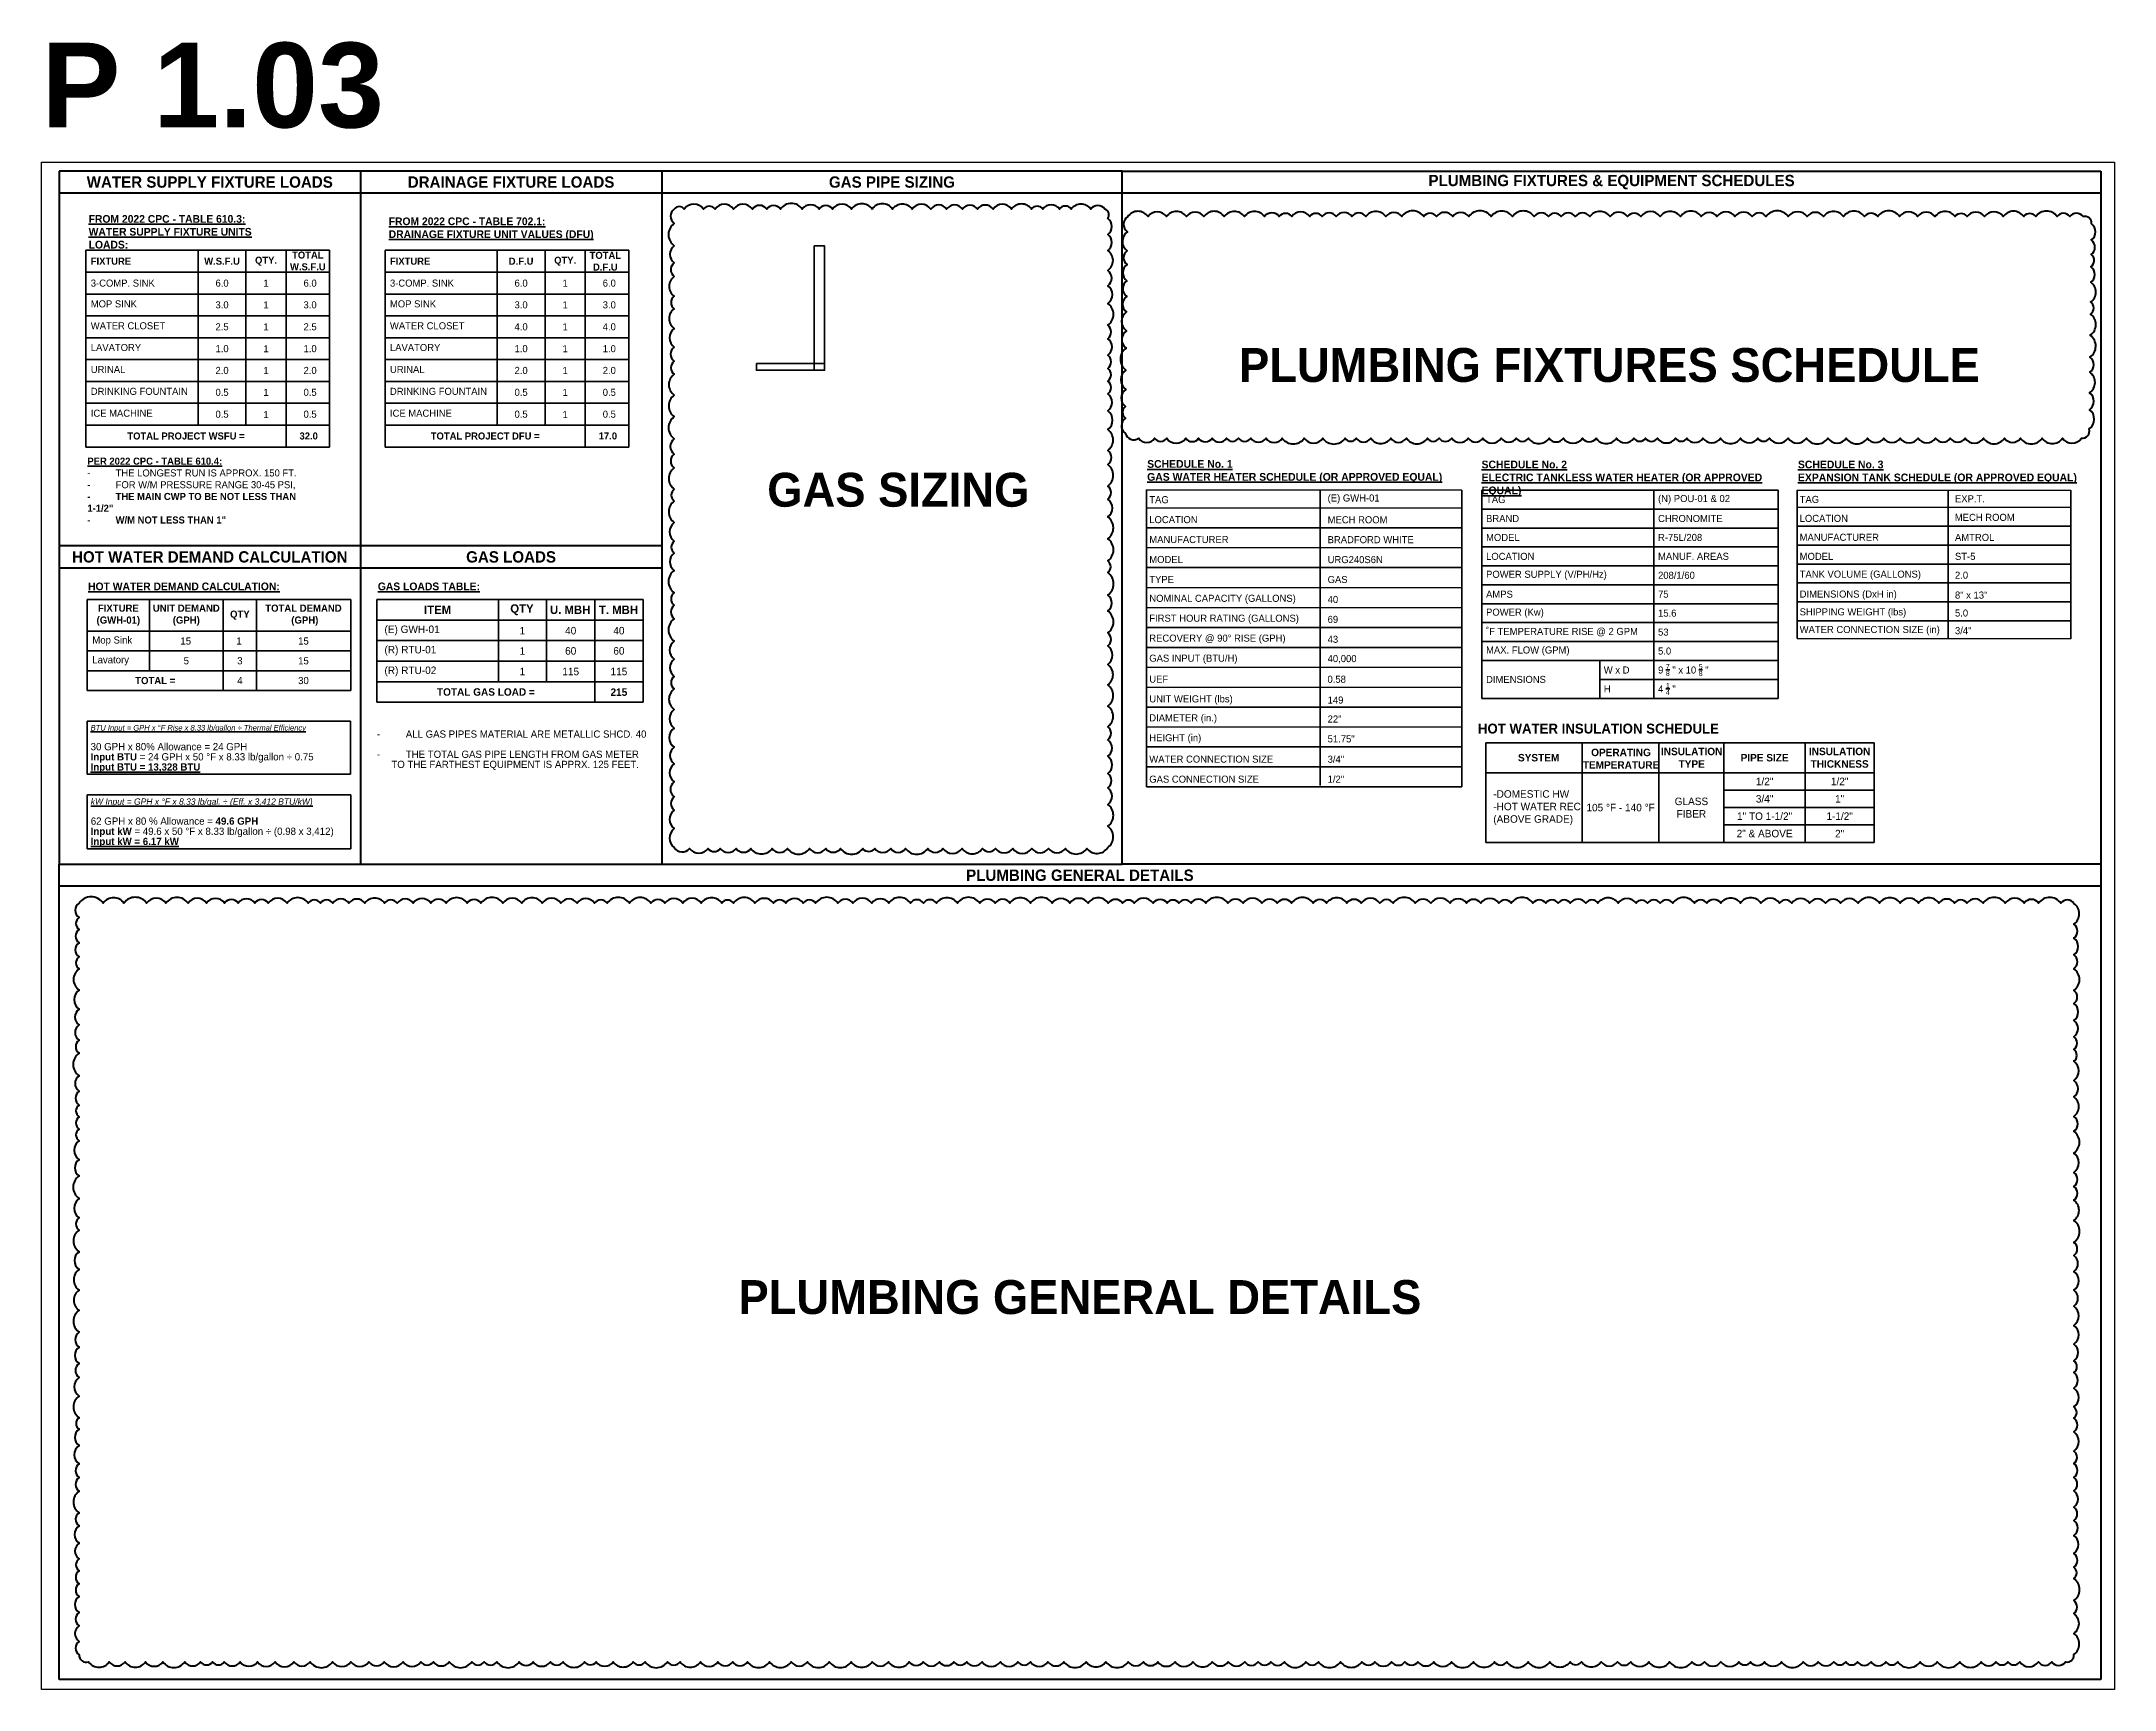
# Model space of a CAD drawing. Header units: inches. Extents: x 2025 to 34930, y -6955 to 4650.
# Drawn here: x 8331 to 9798, y -1678 to -511 of the extents above; entities that cross this region are included whole.
import ezdxf

# ---------------------------------------------------------------- set-up
doc = ezdxf.new("R2010")
doc.units = ezdxf.units.IN
doc.header["$MEASUREMENT"] = 0
doc.layers.get('DEFPOINTS').update_dxf_attribs({"color": 104})
doc.layers.add('PDF-TEXT', color=7, linetype='Continuous', lineweight=35)
doc.layers.add('REV.01', color=1, linetype='Continuous', lineweight=50)
doc.styles.add('BOO', font='GOTHIC.TTF', dxfattribs={"height": 6})
doc.styles.add('Century Gothic', font='GOTHIC.TTF', dxfattribs={"height": 5.3125})
doc.styles.add('Century Gothic_B', font='GOTHICB.TTF', dxfattribs={"height": 6.659722})
doc.styles.add('PDF Arial', font='arial.ttf')
doc.styles.get("Standard").update_dxf_attribs({"font": 'arial.ttf'})
doc.styles.add('Tw Cen MT Condensed', font='TCCM____.TTF')

msp = doc.modelspace()

# ---------------------------------------------------------------- texts
at = {"layer": 'DEFPOINTS', "insert": (8330.7, -512.2), "char_height": 60, "attachment_point": 1, "style": 'PDF Arial'}
msp.add_mtext('{\\fArial|b1|i0|c0|p34;P 1.03}', dxfattribs=at)
at = {"layer": 'PDF-TEXT', "color": 42, "attachment_point": 5, "style": 'Century Gothic_B'}
for s, insert, char_height, width in [('WATER SUPPLY FIXTURE LOADS', (8449.8, -610.9), 8, 213.171), ('DRAINAGE FIXTURE LOADS', (8663, -610.9), 8, 213.171), ('GAS PIPE SIZING', (8932.5, -610.9), 8, 325.913), ('PLUMBING FIXTURES & EQUIPMENT SCHEDULES', (9441.7, -610.9), 8, 692.364), ('HOT WATER DEMAND CALCULATION', (8449.8, -876.2), 8, 213.171), ('GAS LOADS', (8663, -876.2), 8, 213.171), ('HOT WATER INSULATION SCHEDULE', (9432.4, -997.7), 7, 320.536), ('PLUMBING GENERAL DETAILS', (9065.5, -1101.5), 8, 1444.618)]:
    msp.add_mtext(s, dxfattribs=dict(at, insert=insert, char_height=char_height, width=width))
at = {"layer": 'PDF-TEXT', "attachment_point": 1}
for s, insert, char_height, width, line_spacing_factor, style in [('\\pxa0.41152,sm1;{\\fCentury Gothic|b1|i0|c0|p34;\\LFROM 2022 CPC - TABLE 610.3:\\P\\pa0.25;WATER SUPPLY FIXTURE UNITS LOADS:}', (8364.1, -634.2), 5.467, 132.341, 1.399988, 'BOO'), ('\\pxa0.41152,sm1;{\\fCentury Gothic|b1|i0|c0|p34;\\LFROM 2022 CPC - TABLE 702.1:\\P\\pa0.25;DRAINAGE FIXTURE UNIT VALUES (DFU)}', (8576.4, -635.9), 5.468, 174.264, 1.399988, 'BOO'), ('\\pxsm1;{\\fCentury Gothic|b1|i0|c0|p34;\\LSCHEDULE No. 1\\l\\P\\LGAS WATER HEATER SCHEDULE (OR APPROVED EQUAL)}', (9113.1, -807.6), 5.5, 222.559, 1.399988, 'BOO'), ('\\pxsm1;{\\fCentury Gothic|b1|i0|c0|p34;\\LSCHEDULE No. 2\\PELECTRIC TANKLESS WATER HEATER (OR APPROVED EQUAL)}', (9349.7, -808), 5.5, 213.985, 1.399988, 'BOO'), ('\\pxsm1;{\\fCentury Gothic|b1|i0|c0|p34;\\LSCHEDULE No. 3\\l\\P\\LEXPANSION TANK SCHEDULE (OR APPROVED EQUAL)}', (9573.6, -808), 5.5, 192.962, 1.399988, 'BOO'), ('\\pxa0.25;{\\fCentury Gothic|b1|i0|c0|p34;\\LHOT WATER DEMAND CALCULATION:}', (8363.7, -894.3), 5.467, 175.482, 1.399988, 'BOO'), ('{\\fCentury Gothic|b1|i0|c0|p34;\\LGAS LOADS TABLE:}', (8568.7, -894.3), 5.467, 187.272, 1.399988, 'BOO'), ('\\pxi-2,l2,t0;{\\fCentury Gothic|b0|i0|c0|p34;-^IALL GAS PIPES MATERIAL ARE METALLIC SHCD. 40\\P\\pi0,l0,ql,tz;\\P\\pi-2,l2,q*,t0;-^ITHE TOTAL GAS PIPE LENGTH FROM GAS METER TO THE FARTHEST EQUIPMENT IS APPRX. 125 FEET.}', (8568.1, -999), 5.103, 195.704, 0.839796, 'PDF Arial')]:
    msp.add_mtext(s, dxfattribs=dict(at, insert=insert, char_height=char_height, width=width, line_spacing_factor=line_spacing_factor, style=style))
at = {"layer": 'PDF-TEXT'}
for s, insert, char_height, width, attachment_point, style in [('\\pxqc;TOTAL\\PW.S.F.U', (8519.2, -666.7), 4.995, 30.738, 5, 'Century Gothic_B'), ('FIXTURE ', (8365.6, -666.9), 4.99, 75.914, 4, 'Century Gothic_B'), ('W.S.F.U', (8458.5, -666.9), 4.99, 33.957, 5, 'Century Gothic_B'), ('QTY.', (8489.6, -666.9), 4.99, 28.422, 5, 'Century Gothic_B'), ('FIXTURE ', (8577.3, -666.9), 4.99, 75.914, 4, 'Century Gothic_B'), ('D.F.U', (8670.1, -666.9), 4.99, 33.957, 5, 'Century Gothic_B'), ('QTY.', (8701.3, -666.9), 4.99, 28.422, 5, 'Century Gothic_B'), ('\\pxqc;TOTAL\\PD.F.U', (8729.7, -666.9), 4.995, 28.377, 5, 'Century Gothic_B'), ('{\\fCentury Gothic|b0|i0|c0|p34;3-COMP. SINK}', (8365.6, -682.4), 4.995, 75.914, 4, 'Century Gothic_B'), ('{\\fCentury Gothic|b0|i0|c0|p34;6.0}', (8458.5, -682.4), 4.995, 33.957, 5, 'Century Gothic_B'), ('{\\fCentury Gothic|b0|i0|c0|p34;1}', (8489.6, -682.4), 4.995, 28.422, 5, 'Century Gothic_B'), ('{\\fCentury Gothic|b0|i0|c0|p34;6.0}', (8520.8, -682.4), 4.995, 33.957, 5, 'Century Gothic_B'), ('{\\fCentury Gothic|b0|i0|c0|p34;3-COMP. SINK}', (8577.3, -682.4), 4.995, 75.914, 4, 'Century Gothic_B'), ('{\\fCentury Gothic|b0|i0|c0|p34;6.0}', (8670.1, -682.4), 4.995, 33.957, 5, 'Century Gothic_B'), ('{\\fCentury Gothic|b0|i0|c0|p34;1}', (8701.3, -682.4), 4.995, 28.422, 5, 'Century Gothic_B'), ('{\\fCentury Gothic|b0|i0|c0|p34;6.0}', (8732.5, -682.4), 4.995, 33.957, 5, 'Century Gothic_B'), ('{\\fCentury Gothic|b0|i0|c0|p34;MOP SINK}', (8365.6, -697.1), 4.995, 75.914, 4, 'Century Gothic_B'), ('{\\fCentury Gothic|b0|i0|c0|p34;3.0}', (8458.5, -697.8), 4.995, 33.957, 5, 'Century Gothic_B'), ('{\\fCentury Gothic|b0|i0|c0|p34;1}', (8489.6, -697.8), 4.995, 28.422, 5, 'Century Gothic_B'), ('{\\fCentury Gothic|b0|i0|c0|p34;3.0}', (8520.8, -697.8), 4.995, 33.957, 5, 'Century Gothic_B'), ('{\\fCentury Gothic|b0|i0|c0|p34;MOP SINK}', (8577.3, -697.1), 4.995, 75.914, 4, 'Century Gothic_B'), ('{\\fCentury Gothic|b0|i0|c0|p34;3.0}', (8670.1, -697.8), 4.995, 33.957, 5, 'Century Gothic_B'), ('{\\fCentury Gothic|b0|i0|c0|p34;1}', (8701.3, -697.8), 4.995, 28.422, 5, 'Century Gothic_B'), ('{\\fCentury Gothic|b0|i0|c0|p34;3.0}', (8732.5, -697.8), 4.995, 33.957, 5, 'Century Gothic_B'), ('{\\fCentury Gothic|b0|i0|c0|p34;WATER CLOSET}', (8365.6, -712.6), 4.995, 75.914, 4, 'Century Gothic_B'), ('{\\fCentury Gothic|b0|i0|c0|p34;2.5}', (8458.5, -713.3), 4.995, 33.957, 5, 'Century Gothic_B'), ('{\\fCentury Gothic|b0|i0|c0|p34;1}', (8489.6, -713.3), 4.995, 28.422, 5, 'Century Gothic_B'), ('{\\fCentury Gothic|b0|i0|c0|p34;2.5}', (8520.8, -713.3), 4.995, 33.957, 5, 'Century Gothic_B'), ('{\\fCentury Gothic|b0|i0|c0|p34;WATER CLOSET}', (8577.3, -712.6), 4.995, 75.914, 4, 'Century Gothic_B'), ('{\\fCentury Gothic|b0|i0|c0|p34;4.0}', (8670.1, -713.3), 4.995, 33.957, 5, 'Century Gothic_B'), ('{\\fCentury Gothic|b0|i0|c0|p34;1}', (8701.3, -713.3), 4.995, 28.422, 5, 'Century Gothic_B'), ('{\\fCentury Gothic|b0|i0|c0|p34;4.0}', (8732.5, -713.3), 4.995, 33.957, 5, 'Century Gothic_B'), ('{\\fCentury Gothic|b0|i0|c0|p34;LAVATORY}', (8365.6, -728), 4.995, 75.914, 4, 'Century Gothic_B'), ('{\\fCentury Gothic|b0|i0|c0|p34;1.0}', (8458.5, -728.8), 4.995, 33.957, 5, 'Century Gothic_B'), ('{\\fCentury Gothic|b0|i0|c0|p34;1}', (8489.6, -728.8), 4.995, 28.422, 5, 'Century Gothic_B'), ('{\\fCentury Gothic|b0|i0|c0|p34;1.0}', (8520.8, -728.8), 4.995, 33.957, 5, 'Century Gothic_B'), ('{\\fCentury Gothic|b0|i0|c0|p34;LAVATORY}', (8577.3, -728), 4.995, 75.914, 4, 'Century Gothic_B'), ('{\\fCentury Gothic|b0|i0|c0|p34;1.0}', (8670.1, -728.8), 4.995, 33.957, 5, 'Century Gothic_B'), ('{\\fCentury Gothic|b0|i0|c0|p34;1}', (8701.3, -728.8), 4.995, 28.422, 5, 'Century Gothic_B'), ('{\\fCentury Gothic|b0|i0|c0|p34;1.0}', (8732.5, -728.8), 4.995, 33.957, 5, 'Century Gothic_B'), ('{\\fCentury Gothic|b0|i0|c0|p34;URINAL}', (8365.6, -743.5), 4.995, 75.914, 4, 'Century Gothic_B'), ('\\pxt4;{\\fCentury Gothic|b0|i0|c0|p34;2.0}', (8458.5, -744.2), 4.995, 33.957, 5, 'Century Gothic_B'), ('{\\fCentury Gothic|b0|i0|c0|p34;1}', (8489.6, -744.2), 4.995, 28.422, 5, 'Century Gothic_B'), ('\\pxt4;{\\fCentury Gothic|b0|i0|c0|p34;2.0}', (8520.8, -744.2), 4.995, 33.957, 5, 'Century Gothic_B'), ('{\\fCentury Gothic|b0|i0|c0|p34;URINAL}', (8577.3, -743.5), 4.995, 75.914, 4, 'Century Gothic_B'), ('\\pxt4;{\\fCentury Gothic|b0|i0|c0|p34;2.0}', (8670.1, -744.2), 4.995, 33.957, 5, 'Century Gothic_B'), ('{\\fCentury Gothic|b0|i0|c0|p34;1}', (8701.3, -744.2), 4.995, 28.422, 5, 'Century Gothic_B'), ('\\pxt4;{\\fCentury Gothic|b0|i0|c0|p34;2.0}', (8732.5, -744.2), 4.995, 33.957, 5, 'Century Gothic_B'), ('{\\fCentury Gothic|b0|i0|c0|p34;DRINKING FOUNTAIN}', (8365.6, -759), 4.995, 75.914, 4, 'Century Gothic_B'), ('{\\fCentury Gothic|b0|i0|c0|p34;0.5}', (8458.5, -759.7), 4.995, 33.957, 5, 'Century Gothic_B'), ('{\\fCentury Gothic|b0|i0|c0|p34;1}', (8489.6, -759.7), 4.995, 28.422, 5, 'Century Gothic_B'), ('{\\fCentury Gothic|b0|i0|c0|p34;0.5}', (8520.8, -759.7), 4.995, 33.957, 5, 'Century Gothic_B'), ('{\\fCentury Gothic|b0|i0|c0|p34;DRINKING FOUNTAIN}', (8577.3, -759), 4.995, 75.914, 4, 'Century Gothic_B'), ('{\\fCentury Gothic|b0|i0|c0|p34;0.5}', (8670.1, -759.7), 4.995, 33.957, 5, 'Century Gothic_B'), ('{\\fCentury Gothic|b0|i0|c0|p34;1}', (8701.3, -759.7), 4.995, 28.422, 5, 'Century Gothic_B'), ('{\\fCentury Gothic|b0|i0|c0|p34;0.5}', (8732.5, -759.7), 4.995, 33.957, 5, 'Century Gothic_B'), ('{\\fCentury Gothic|b0|i0|c0|p34;ICE MACHINE}', (8365.6, -774.5), 4.995, 75.914, 4, 'Century Gothic_B'), ('{\\fCentury Gothic|b0|i0|c0|p34;0.5}', (8458.5, -775.2), 4.995, 33.957, 5, 'Century Gothic_B'), ('{\\fCentury Gothic|b0|i0|c0|p34;1}', (8489.6, -775.4), 4.995, 28.422, 5, 'Century Gothic_B'), ('{\\fCentury Gothic|b0|i0|c0|p34;0.5}', (8520.8, -775.2), 4.995, 33.957, 5, 'Century Gothic_B'), ('{\\fCentury Gothic|b0|i0|c0|p34;ICE MACHINE}', (8577.3, -774.5), 4.995, 75.914, 4, 'Century Gothic_B'), ('{\\fCentury Gothic|b0|i0|c0|p34;0.5}', (8670.1, -775.2), 4.995, 33.957, 5, 'Century Gothic_B'), ('{\\fCentury Gothic|b0|i0|c0|p34;1}', (8701.3, -775.4), 4.995, 28.422, 5, 'Century Gothic_B'), ('{\\fCentury Gothic|b0|i0|c0|p34;0.5}', (8732.5, -775.2), 4.995, 33.957, 5, 'Century Gothic_B'), ('\\pxqc;TOTAL PROJECT WSFU =', (8362.1, -790.6), 4.995, 141.724, 4, 'Century Gothic_B'), ('32.0', (8519.8, -790.6), 4.99, 30.738, 5, 'Century Gothic_B'), ('\\pxqc;TOTAL PROJECT DFU =', (8573.8, -790.6), 4.995, 141.724, 4, 'Century Gothic_B'), ('17.0', (8731.5, -790.6), 4.99, 30.738, 5, 'Century Gothic_B'), ('{\\LPER 2022 CPC - TABLE 610.4:\\P\\pxi-1,l1,t4;\\fCentury Gothic|b0|i0|c0|p34;\\l-^ITHE LONGEST RUN IS APPROX. 150 FT.\\P-^IFOR W/M PRESSURE RANGE 30-45 PSI,\\P}-^ITHE MAIN CWP TO BE NOT LESS THAN 1-1/2"\\P-^IW/M NOT LESS THAN 1"', (8363.2, -805.9), 4.995, 149.832, 1, 'Century Gothic_B'), ('{\\fCentury Gothic|b0|i0|c0|p34;TAG}', (9114.6, -835.7), 5, 68.571, 4, 'Century Gothic_B'), ('{\\fCentury Gothic|b0|i0|c0|p34;(E) GWH-01}', (9240.8, -835.2), 5, 55.647, 4, 'Century Gothic_B'), ('{\\fCentury Gothic|b0|i0|c0;TAG', (9352.9, -835.6), 5, 159.444, 4, 'BOO'), ('(N) POU-01 & 02', (9474.6, -835.6), 5, 96.84, 4, 'BOO'), ('{\\fCentury Gothic|b0|i0|c0|p34;TAG}', (9574.8, -835.5), 5, 65.196, 4, 'Century Gothic_B'), ('{\\fCentury Gothic|b0|i0|c0|p34;EXP.T. }', (9684.7, -835), 5, 52.908, 4, 'Century Gothic_B'), ('{\\fCentury Gothic|b0|i0|c0|p34;LOCATION}', (9114.6, -849.8), 5, 68.571, 4, 'Century Gothic_B'), ('{\\fCentury Gothic|b0|i0|c0|p34;MECH ROOM}', (9240.8, -849.9), 5, 97.158, 4, 'Century Gothic_B'), ('BRAND', (9352.9, -849), 5, 159.444, 4, 'BOO'), ('CHRONOMITE', (9474.6, -849), 5, 63.135, 4, 'BOO'), ('{\\fCentury Gothic|b0|i0|c0|p34;LOCATION}', (9574.8, -848.9), 5, 65.196, 4, 'Century Gothic_B'), ('{\\fCentury Gothic|b0|i0|c0|p34;MECH ROOM}', (9684.6, -848.2), 5, 58.311, 4, 'Century Gothic_B'), ('{\\fCentury Gothic|b0|i0|c0|p34;MANUFACTURER}', (9114.6, -863.9), 5, 68.571, 4, 'Century Gothic_B'), ('{\\fCentury Gothic|b0|i0|c0|p34;BRADFORD WHITE}', (9240.8, -864), 5, 74.295, 4, 'Century Gothic_B'), ('MODEL', (9352.9, -862.4), 5, 159.444, 4, 'BOO'), ('R-75L/208', (9474.6, -862.4), 5, 63.135, 4, 'BOO'), ('{\\fCentury Gothic|b0|i0|c0|p34;MANUFACTURER}', (9574.8, -862.3), 5, 65.196, 4, 'Century Gothic_B'), ('{\\fCentury Gothic|b0|i0|c0|p34;AMTROL}', (9684.7, -862.4), 5, 52.908, 4, 'Century Gothic_B'), ('{\\fCentury Gothic|b0|i0|c0|p34;MODEL}', (9114.6, -878), 5, 68.571, 4, 'Century Gothic_B'), ('{\\fCentury Gothic|b0|i0|c0|p34;URG240S6N}', (9240.8, -878.1), 5, 91.124, 4, 'Century Gothic_B'), ('LOCATION', (9352.9, -875.8), 5, 159.444, 4, 'BOO'), ('MANUF. AREAS', (9474.6, -875.8), 5, 123.242, 4, 'BOO'), ('{\\fCentury Gothic|b0|i0|c0|p34;MODEL}', (9574.8, -875.8), 5, 65.196, 4, 'Century Gothic_B'), ('{\\fCentury Gothic|b0|i0|c0|p34;ST-5}', (9684.7, -875.8), 5, 52.908, 4, 'Century Gothic_B'), ('{\\fCentury Gothic|b0|i0|c0|p34;TYPE}', (9114.6, -892.1), 5, 116.981, 4, 'Century Gothic_B'), ('{\\fCentury Gothic|b0|i0|c0|p34;GAS}', (9240.8, -892.2), 5, 80.93, 4, 'Century Gothic_B'), ('POWER SUPPLY (V/PH/Hz)', (9352.9, -889.2), 5, 159.444, 4, 'BOO'), ('208/1/60', (9474.6, -889.2), 5, 63.135, 4, 'BOO'), ('{\\fCentury Gothic|b0|i0|c0|p34;TANK VOLUME (GALLONS)}', (9574.8, -889.1), 5, 93.703, 4, 'Century Gothic_B'), ('{\\fCentury Gothic|b0|i0|c0|p34;2.0}', (9684.7, -889.1), 5, 52.908, 4, 'Century Gothic_B'), ('{\\fCentury Gothic|b0|i0|c0|p34;NOMINAL CAPACITY (GALLONS)}', (9114.6, -906.2), 5, 116.981, 4, 'Century Gothic_B'), ('{\\fCentury Gothic|b0|i0|c0|p34;40}', (9240.8, -906.3), 5, 55.647, 4, 'Century Gothic_B'), ('{\\fCentury Gothic|b0|i0|c0;AMPS', (9352.9, -902.6), 5, 159.444, 4, 'BOO'), ('75', (9474.6, -902.6), 5, 63.135, 4, 'BOO'), ('{\\fCentury Gothic|b0|i0|c0|p34;DIMENSIONS (DxH in)}', (9574.8, -903.2), 5, 115.763, 4, 'Century Gothic_B'), ('\\pxt2;{\\fCentury Gothic|b0|i0|c0|p34;8" x 13"}', (9684.7, -903.2), 5, 52.908, 4, 'Century Gothic_B'), ('\\pxqc;{\\fCentury Gothic|b1|i0|c0|p34;ITEM}', (8611, -913.6), 6, 85.873, 5, 'Tw Cen MT Condensed'), ('{\\fCentury Gothic|b1|i0|c0|p34;QTY}', (8670.7, -913.6), 6, 33.483, 5, 'Tw Cen MT Condensed'), ('{\\fCentury Gothic|b1|i0|c0|p34;U. MBH}', (8704.8, -913.6), 6, 33.483, 5, 'Tw Cen MT Condensed'), ('{\\fCentury Gothic|b1|i0|c0|p34;T. MBH}', (8739, -913.6), 6, 33.483, 5, 'Tw Cen MT Condensed'), ('{\\fCentury Gothic|b0|i0|c0|p34;FIRST HOUR RATING (GALLONS)}', (9114.6, -920.3), 5, 116.981, 4, 'Century Gothic_B'), ('\\pxt8;{\\fCentury Gothic|b0|i0|c0|p34;69}', (9240.8, -920.4), 5, 55.647, 4, 'Century Gothic_B'), ('{\\fCentury Gothic|b0|i0|c0;POWER (Kw)', (9352.9, -916), 5, 159.444, 4, 'BOO'), ('15.6', (9474.6, -916), 5, 63.135, 4, 'BOO'), ('{\\fCentury Gothic|b0|i0|c0|p34;SHIPPING WEIGHT (lbs)}', (9574.8, -915.8), 5, 109.412, 4, 'Century Gothic_B'), ('{\\fCentury Gothic|b0|i0|c0|p34;5.0}', (9684.7, -915.9), 5, 52.908, 4, 'Century Gothic_B'), ('\\pxi1;(E) GWH-01', (8568.1, -928.2), 5.312, 85.873, 4, 'Century Gothic'), ('\\pxqc;1', (8671, -928.4), 5.31, 34.137, 5, 'Century Gothic'), ('\\pxqc;40', (8705.2, -928.4), 5.31, 34.137, 5, 'Century Gothic'), ('\\pxqc;40', (8739.3, -928.4), 5.31, 34.137, 5, 'Century Gothic'), ('{\\fCentury Gothic|b0|i0|c0|p34;RECOVERY @ 90%%D RISE (GPH)}', (9114.6, -934.4), 5, 116.981, 4, 'Century Gothic_B'), ('\\pxt8;{\\fCentury Gothic|b0|i0|c0|p34;43}', (9240.8, -934.5), 5, 55.647, 4, 'Century Gothic_B'), ('˚F TEMPERATURE RISE @ 2 GPM', (9352.9, -929.4), 5, 159.444, 4, 'BOO'), ('53', (9474.6, -929.4), 5, 63.135, 4, 'BOO'), ('{\\fCentury Gothic|b0|i0|c0|p34;WATER CONNECTION SIZE (in)}', (9574.8, -928.3), 5, 99.126, 4, 'Century Gothic_B'), ('{\\fCentury Gothic|b0|i0|c0|p34;3/4"}', (9684.7, -928.4), 5, 52.908, 4, 'Century Gothic_B'), ('\\pxi1;(R) RTU-01', (8568.1, -942.6), 5.312, 85.873, 4, 'Century Gothic'), ('\\pxi1;(R) RTU-02', (8568.1, -957.2), 5.312, 85.873, 4, 'Century Gothic'), ('1', (8671, -942.7), 5.31, 34.137, 5, 'Century Gothic'), ('60', (8705.2, -942.7), 5.31, 34.137, 5, 'Century Gothic'), ('60', (8739.3, -942.7), 5.31, 34.137, 5, 'Century Gothic'), ('{\\fCentury Gothic|b0|i0|c0|p34;GAS INPUT (BTU/H)}', (9114.6, -948.6), 5, 116.981, 4, 'Century Gothic_B'), ('\\pxt8;{\\fCentury Gothic|b0|i0|c0|p34;40,000}', (9240.8, -948.6), 5, 55.647, 4, 'Century Gothic_B'), ('{\\fCentury Gothic|b0|i0|c0;MAX. FLOW (GPM)', (9352.9, -942.8), 5, 159.444, 4, 'BOO'), ('5.0', (9474.6, -942.8), 5, 63.135, 4, 'BOO'), ('\\A1;9 {\\H0.7x;\\S7/8;} " x 10 {\\H0.7x;\\S5/8;} "', (9474.6, -956.2), 5, 63.135, 4, 'BOO'), ('\\pxqc;1', (8671, -957.3), 5.31, 34.137, 5, 'Century Gothic'), ('\\pxqc;115', (8705.2, -957.3), 5.31, 34.137, 5, 'Century Gothic'), ('\\pxqc;115', (8739.3, -957.3), 5.31, 34.137, 5, 'Century Gothic'), ('{\\fCentury Gothic|b0|i0|c0|p34;UEF}', (9114.6, -962.7), 5, 116.981, 4, 'Century Gothic_B'), ('\\pxt8;{\\fCentury Gothic|b0|i0|c0|p34;0.58}', (9240.7, -962.8), 5, 55.647, 4, 'Century Gothic_B'), ('{\\fCentury Gothic|b0|i0|c0;DIMENSIONS', (9352.9, -962.9), 5, 121.042, 4, 'BOO'), ('{\\fCentury Gothic|b0|i0|c0;W x D', (9436.2, -956.2), 5, 32.663, 4, 'BOO'), ('{\\fCentury Gothic|b0|i0|c0;H', (9436.2, -969.6), 5, 32.663, 4, 'BOO'), ('\\A1;4 {\\H0.7x;\\S1/4;} "', (9474.6, -969.6), 5, 63.135, 4, 'BOO'), ('\\pxqc;{\\fCentury Gothic|b1|i0|c0|p34;TOTAL GAS LOAD =}', (8645.2, -971.8), 5.312, 154.147, 5, 'Century Gothic'), ('\\pxqc;{\\fCentury Gothic|b1|i0|c0|p34;215}', (8739.3, -971.9), 5.312, 34.137, 5, 'Century Gothic'), ('{\\fCentury Gothic|b0|i0|c0|p34;UNIT WEIGHT (lbs)}', (9114.6, -977.4), 5, 115.078, 4, 'Century Gothic_B'), ('{\\fCentury Gothic|b0|i0|c0|p34;149}', (9240.8, -977.5), 5, 55.647, 4, 'Century Gothic_B'), ('{\\fCentury Gothic|b0|i0|c0|p34;DIAMETER (in.)}', (9114.6, -990.8), 5, 115.078, 4, 'Century Gothic_B'), ('{\\fCentury Gothic|b0|i0|c0|p34;22"}', (9240.8, -990.9), 5, 55.647, 4, 'Century Gothic_B'), ('{\\fCentury Gothic|b0|i0|c0|p34;HEIGHT (in)}', (9114.6, -1004.9), 5, 121.757, 4, 'Century Gothic_B'), ('\\pxt2;{\\fCentury Gothic|b0|i0|c0|p34;51.75"}', (9240.8, -1005), 5, 55.647, 4, 'Century Gothic_B'), ('{\\fCentury Gothic|b1|i0|c0|p34;OPERATING TEMPERATURE}', (9448.4, -1019), 5.312, 55.937, 5, 'Century Gothic_B'), ('{\\fCentury Gothic|b1|i0|c0|p34;INSULATION \\PTYPE}', (9498.4, -1018.3), 5.312, 43.671, 5, 'Century Gothic_B'), ('{\\fCentury Gothic|b1|i0|c0|p34;INSULATION THICKNESS}', (9603.1, -1018.3), 5.312, 48.654, 5, 'Century Gothic_B'), ('{\\fCentury Gothic|b0|i0|c0|p34;WATER CONNECTION SIZE}', (9114.6, -1019.3), 5, 97.224, 4, 'Century Gothic_B'), ('{\\fCentury Gothic|b0|i0|c0|p34;3/4"}', (9240.8, -1019.4), 5, 55.647, 4, 'Century Gothic_B'), ('{\\fCentury Gothic|b1|i0|c0|p34;SYSTEM}', (9390.1, -1018.3), 5.312, 74.766, 5, 'Century Gothic_B'), ('PIPE SIZE', (9550, -1018.3), 5.31, 57.693, 5, 'Century Gothic_B'), ('{\\fCentury Gothic|b0|i0|c0|p34;GAS CONNECTION SIZE}', (9114.6, -1033.5), 5, 97.224, 4, 'Century Gothic_B'), ('{\\fCentury Gothic|b0|i0|c0|p34;1/2"}', (9240.8, -1033.5), 5, 55.647, 4, 'Century Gothic_B'), ('\\pxl1,ql;-DOMESTIC HW\\P-HOT WATER REC.\\P(ABOVE GRADE)', (9352.7, -1053.6), 5.312, 68.363, 4, 'Century Gothic'), ('1/2"', (9550, -1035.1), 5.31, 57.693, 5, 'Century Gothic'), ('1/2"', (9603.1, -1035.1), 5.31, 48.654, 5, 'Century Gothic'), ('105 %%DF - 140 %%DF', (9448.1, -1053.6), 5.312, 54.168, 5, 'Century Gothic'), ('GLASS \\PFIBER', (9498.2, -1053.6), 5.31, 45.924, 5, 'Century Gothic'), ('3/4"', (9550, -1047.4), 5.31, 57.693, 5, 'Century Gothic'), ('1"', (9603.1, -1047.4), 5.31, 48.654, 5, 'Century Gothic'), ('2" & ABOVE', (9550, -1072), 5.31, 57.693, 5, 'Century Gothic'), ('1" TO 1-1/2"', (9550, -1059.7), 5.312, 57.693, 5, 'Century Gothic'), ('1-1/2"', (9603.1, -1059.7), 5.31, 48.654, 5, 'Century Gothic'), ('2" ', (9603.1, -1072), 5.31, 48.654, 5, 'Century Gothic')]:
    msp.add_mtext(s, dxfattribs=dict(at, insert=insert, char_height=char_height, width=width, attachment_point=attachment_point, style=style))
at = {"layer": 'PDF-TEXT', "char_height": 5.057}
for s, insert, width, attachment_point in [('{\\fCentury Gothic|b1|i0|c0|p34;FIXTURE \\P(GWH-01)}', (8385.1, -917.4), 44.04, 5), ('{\\fCentury Gothic|b1|i0|c0|p34;UNIT DEMAND (GPH)}', (8433.2, -917.4), 52.126, 5), ('{\\fCentury Gothic|b1|i0|c0;QTY', (8471.1, -917.4), 34.825, 5), ('{\\fCentury Gothic|b1|i0|c0|p34;TOTAL DEMAND\\P (GPH)}', (8516.1, -917.4), 66.745, 5), ('{\\fCentury Gothic|b0|i0|c0|p34;Mop Sink}', (8366.7, -935.7), 40.399, 4), ('{\\fCentury Gothic|b0|i0|c0|p34;15}', (8432.8, -935.7), 52.126, 5), ('{\\fCentury Gothic|b0|i0|c0;1', (8470.5, -935.7), 24.534, 5), ('{\\fCentury Gothic|b0|i0|c0|p34;15}', (8516.1, -935.7), 66.745, 5), ('{\\fCentury Gothic|b0|i0|c0;Lavatory', (8366.7, -949.7), 40.399, 4), ('{\\fCentury Gothic|b0|i0|c0|p34;5}', (8433.2, -949.7), 52.126, 5), ('{\\fCentury Gothic|b0|i0|c0|p34;3}', (8471.1, -949.7), 24.534, 5), ('{\\fCentury Gothic|b0|i0|c0|p34;15}', (8516.1, -949.7), 66.745, 5), ('{\\fCentury Gothic|b1|i0|c0|p34;TOTAL =}', (8411.2, -963.7), 96.166, 5), ('{\\fCentury Gothic|b0|i0|c0|p34;4}', (8471.1, -963.7), 24.534, 5), ('{\\fCentury Gothic|b0|i0|c0|p34;30}', (8516.1, -963.7), 66.745, 5)]:
    msp.add_mtext(s, dxfattribs=dict(at, insert=insert, width=width, attachment_point=attachment_point))
at = {"layer": 'PDF-TEXT', "char_height": 5.1333, "width": 181.369, "attachment_point": 1, "line_spacing_factor": 0.839796, "style": 'PDF Arial', "bg_fill": 16, "box_fill_scale": 1.5, "bg_fill_color": 256, "bg_fill_transparency": 0}
for s, insert in [('{\\fCentury Gothic|b0|i1|c0|p34;\\H0.77922x;\\LBTU Input = GPH x %%DF Rise x 8.33 lb/gallon ÷ Thermal Efficiency\\P\\fCentury Gothic|b0|i0|c0|p34;\\H1.28333x;\\l\\P30 GPH x 80% Allowance = 24 GPH\\P\\fCentury Gothic|b1|i0|c0|p34;Input BTU \\fCentury Gothic|b0|i0|c0|p34;= 24 GPH x 50 %%DF x 8.33 lb/gallon ÷ 0.75 \\fCentury Gothic|b1|i1|c0|p34;\\L\\O\\P\\fCentury Gothic|b1|i0|c0|p34;\\oInput BTU = 13,328 BTU}', (8365.5, -995.1)), ('{\\fCentury Gothic|b0|i1|c0|p34;\\H0.87662x;\\LkW Input = GPH x %%DF x 8.33 lb/gal. ÷ (Eff. x 3,412 BTU/kW)\\P\\fCentury Gothic|b0|i0|c0|p34;\\H1.14075x;\\l\\P62 GPH x 80 % Allowance = \\fCentury Gothic|b1|i0|c0|p34;49.6 GPH\\fCentury Gothic|b0|i0|c0|p34;\\P\\fCentury Gothic|b1|i0|c0|p34;Input kW\\fCentury Gothic|b0|i0|c0|p34; = 49.6 x 50 %%DF x 8.33 lb/gallon ÷ (0.98 x 3,412)\\P\\fCentury Gothic|b1|i0|c0|p34;\\LInput kW\\fCentury Gothic|b0|i0|c0|p34; \\fCentury Gothic|b1|i0|c0|p34;= 6.17 kW}', (8365.6, -1047.1))]:
    msp.add_mtext(s, dxfattribs=dict(at, insert=insert))
at = {"layer": 'REV.01', "char_height": 24, "width": 656.423, "attachment_point": 5}
for s, insert in [('{\\fCentury Gothic|b1|i0|c0|p34;PLUMBING FIXTURES SCHEDULE}', (9440.2, -740.5)), ('{\\fCentury Gothic|b1|i0|c0|p34;GAS SIZING }', (8937, -828.8)), ('{\\fCentury Gothic|b1|i0|c0|p34;PLUMBING GENERAL DETAILS}', (9065.5, -1400.2))]:
    msp.add_mtext(s, dxfattribs=dict(at, insert=insert))

# ---------------------------------------------------------------- linework, layer by layer
at = {"layer": 'DEFPOINTS'}
msp.add_lwpolyline([(8330.7, -596.7), (9797.6, -596.7), (9797.6, -1677.8), (8330.7, -1677.8)], close=True, dxfattribs=at)
at = {"layer": 'PDF-TEXT', "color": 42, "lineweight": 100}
for p, q in [((9095.5, -603.1), (8343.2, -603.1)), ((8343.2, -603.1), (8343.2, -1093.7)), ((8556.4, -603.1), (8556.4, -1093.7)), ((8769.6, -603.1), (8769.6, -1093.7)), ((9095.5, -603.1), (9787.8, -603.1)), ((9095.5, -1093.7), (9095.5, -603.1)), ((9787.8, -603.1), (9787.8, -1670.8)), ((9787.8, -618.7), (8343.2, -618.7)), ((8769.6, -868.4), (8343.2, -868.4)), ((8343.2, -884), (8769.6, -884)), ((8343.2, -1093.7), (9095.5, -1093.7)), ((8343.2, -1670.8), (8343.2, -1093.7)), ((9787.8, -1093.7), (9095.5, -1093.7)), ((9787.8, -1109.3), (8343.2, -1109.3)), ((9787.8, -1670.8), (8343.2, -1670.8))]:
    msp.add_line(p, q, dxfattribs=at)
at = {"layer": 'PDF-TEXT'}
for p, q in [((8362.1, -659.1), (8362.1, -798.4)), ((8362.1, -659.1), (8534.6, -659.1)), ((8441.5, -659.1), (8441.5, -782.9)), ((8475.4, -659.1), (8475.4, -782.9)), ((8503.9, -659.1), (8503.9, -798.4)), ((8534.6, -659.1), (8534.6, -798.4)), ((8573.8, -659.1), (8573.8, -798.4)), ((8573.8, -659.1), (8746.3, -659.1)), ((8653.2, -659.1), (8653.2, -782.9)), ((8687.1, -659.1), (8687.1, -782.9)), ((8715.5, -659.1), (8715.5, -798.4)), ((8746.3, -659.1), (8746.3, -798.4)), ((8362.1, -674.6), (8534.6, -674.6)), ((8573.8, -674.6), (8746.3, -674.6)), ((8362.1, -690.1), (8534.6, -690.1)), ((8573.8, -690.1), (8746.3, -690.1)), ((8362.1, -705.6), (8534.6, -705.6)), ((8573.8, -705.6), (8746.3, -705.6)), ((8362.1, -721), (8534.6, -721)), ((8573.8, -721), (8746.3, -721)), ((8362.1, -736.5), (8534.6, -736.5)), ((8573.8, -736.5), (8746.3, -736.5)), ((8362.1, -752), (8534.6, -752)), ((8573.8, -752), (8746.3, -752)), ((8362.1, -767.4), (8534.6, -767.4)), ((8573.8, -767.4), (8746.3, -767.4)), ((8362.1, -782.9), (8534.6, -782.9)), ((8573.8, -782.9), (8746.3, -782.9)), ((8362.1, -798.4), (8534.6, -798.4)), ((8573.8, -798.4), (8746.3, -798.4)), ((9112.7, -828.8), (9112.7, -1038.8)), ((9112.7, -828.8), (9335.7, -828.9)), ((9235.6, -828.9), (9235.6, -1038)), ((9335.7, -828.9), (9335.7, -1038.8)), ((9350, -828.9), (9515.2, -828.9)), ((9350, -828.9), (9350, -976.3)), ((9471.7, -828.9), (9559.5, -828.9)), ((9471.7, -828.9), (9471.7, -976.3)), ((9471.7, -828.9), (9471.7, -976.3)), ((9559.5, -828.9), (9559.5, -976.3)), ((9573, -828.9), (9573, -934)), ((9573, -828.9), (9766.6, -829.1)), ((9679.8, -829), (9679.8, -934)), ((9766.6, -829), (9766.6, -934.1)), ((9112.7, -841.4), (9335.7, -841.6)), ((9350, -842.3), (9559.5, -842.3)), ((9573, -841), (9766.6, -841.1)), ((9112.7, -855.5), (9335.7, -855.5)), ((9350, -855.7), (9559.5, -855.7)), ((9573, -854.4), (9766.6, -854.4)), ((9112.7, -869.6), (9335.7, -869.8)), ((9350, -869.1), (9559.5, -869.1)), ((9573, -867.8), (9766.6, -867.9)), ((9112.7, -883.7), (9335.7, -883.7)), ((9350, -882.5), (9559.5, -882.5)), ((9573, -881.2), (9766.6, -881.2)), ((9573, -894.5), (9766.6, -894.5)), ((8363.1, -906.2), (8549.5, -906.2)), ((8363.1, -906.2), (8363.1, -970.7)), ((8407.1, -906.2), (8407.1, -956.7)), ((8459.2, -906.2), (8459.2, -970.7)), ((8482.8, -906.2), (8482.8, -970.7)), ((8549.5, -906.2), (8549.5, -970.7)), ((8568.1, -906.2), (8756.4, -906.2)), ((8568.1, -906.2), (8568.1, -979)), ((8654, -906.2), (8654, -964.5)), ((8688.1, -906.2), (8688.1, -964.5)), ((8722.2, -906.2), (8722.2, -979)), ((8756.4, -906.2), (8756.4, -979)), ((9112.7, -897.8), (9335.7, -898)), ((9350, -895.9), (9559.5, -895.9)), ((9350, -909.3), (9559.5, -909.3)), ((9573, -907.9), (9766.6, -908)), ((8568.1, -921), (8756.4, -921)), ((9112.7, -911.9), (9335.7, -912.1)), ((9350, -922.7), (9559.5, -922.7)), ((9573, -921.3), (9766.6, -921.4)), ((8363.1, -928.7), (8549.5, -928.7)), ((8568.1, -935.3), (8756.4, -935.3)), ((9112.7, -926.1), (9335.7, -926.2)), ((9350, -936.1), (9559.5, -936.1)), ((9573, -934), (9766.6, -934.1)), ((8363.1, -942.7), (8549.5, -942.7)), ((8568.1, -949.9), (8756.4, -949.9)), ((9112.7, -940.2), (9335.7, -940.3)), ((9350, -949.5), (9559.5, -949.5)), ((9433.3, -949.5), (9433.3, -976.3)), ((8363.1, -956.7), (8549.5, -956.7)), ((8459.2, -956.7), (8459.2, -970.7)), ((8482.8, -956.7), (8482.8, -970.7)), ((8568.1, -964.5), (8756.4, -964.5)), ((9112.7, -954.3), (9335.7, -954.4)), ((9433.3, -962.9), (9559.5, -962.9)), ((8363.1, -970.7), (8549.5, -970.7)), ((8568.1, -979), (8756.4, -979)), ((9112.7, -968.3), (9335.7, -968.5)), ((9112.7, -982.4), (9335.7, -982.6)), ((9350, -976.3), (9559.5, -976.3)), ((9112.7, -996.5), (9335.7, -996.7)), ((9112.7, -1010.6), (9335.7, -1010.6)), ((9352.7, -1007.7), (9627.5, -1007.7)), ((9352.7, -1007.7), (9352.7, -1078.2)), ((9421, -1007.7), (9421, -1078.2)), ((9475.2, -1007.7), (9475.2, -1078.2)), ((9521.1, -1007.7), (9521.1, -1078.2)), ((9578.8, -1007.7), (9578.8, -1078.2)), ((9627.5, -1007.7), (9627.5, -1078.2)), ((9112.7, -1024.7), (9335.7, -1024.7)), ((9112.7, -1038.8), (9335.7, -1038.8)), ((9352.7, -1028.9), (9627.5, -1028.9)), ((9521.1, -1041.3), (9627.5, -1041.3)), ((9521.1, -1053.6), (9627.5, -1053.6)), ((9521.1, -1065.9), (9627.5, -1065.9)), ((9352.7, -1078.2), (9627.5, -1078.2))]:
    msp.add_line(p, q, dxfattribs=at)
at = {"layer": 'PDF-TEXT', "color": 6}
for points in [[(8884.8, -744), (8877.5, -744), (8877.5, -656.1), (8884.8, -656.1)], [(8836.6, -739.2), (8884.8, -739.2), (8884.8, -744), (8836.6, -744)]]:
    msp.add_lwpolyline(points, close=True, dxfattribs=at)
at = {"layer": 'REV.01'}
for points in [[(8778.5, -630, 0.520567), (8778.5, -640.1, 0.520567), (8778.5, -655.9, 0.520567), (8778.5, -668, 0.520567), (8778.5, -677.7, 0.520567), (8778.5, -691.7, 0.520567), (8778.5, -700.5, 0.520567), (8778.5, -714.4, 0.520567), (8778.5, -727.7, 0.520567), (8778.5, -737.7, 0.520567), (8778.5, -746.9, 0.520567), (8778.5, -761.6, 0.520567), (8778.5, -776.9, 0.520567), (8778.5, -792.6, 0.520567), (8778.5, -803.4, 0.520567), (8778.5, -813.2, 0.520567), (8778.5, -828.3, 0.520567), (8778.5, -836.6, 0.520567), (8778.5, -851.9, 0.520567), (8778.5, -865, 0.520567), (8778.5, -873.4, 0.520567), (8778.5, -885.7, 0.520567), (8778.5, -901.6, 0.520567), (8778.5, -910.3, 0.520567), (8778.5, -919.9, 0.520567), (8778.5, -935.8, 0.520567), (8778.5, -948.5, 0.520567), (8778.5, -960.7, 0.520567), (8778.5, -969.6, 0.520567), (8778.5, -984.2, 0.520567), (8778.5, -997.3, 0.520567), (8778.5, -1010.9, 0.520567), (8778.5, -1022.6, 0.520567), (8778.5, -1035.4, 0.520567), (8778.5, -1046, 0.520567), (8778.5, -1055.4, 0.520567), (8778.5, -1068.5, 0.520567), (8778.5, -1081.9, 0.520567), (8789.3, -1082.5, 0.520567), (8802.4, -1082.5, 0.520567), (8811, -1082.5, 0.520567), (8822.3, -1082.5, 0.520567), (8832.7, -1082.5, 0.520567), (8847.7, -1082.5, 0.520567), (8858.6, -1082.5, 0.520567), (8874.2, -1082.5, 0.520567), (8885.7, -1082.5, 0.520567), (8896.1, -1082.5, 0.520567), (8911.9, -1082.5, 0.520567), (8920.3, -1082.5, 0.520567), (8931.6, -1082.5, 0.520567), (8942.2, -1082.5, 0.520567), (8957.9, -1082.5, 0.520567), (8968.5, -1082.5, 0.520567), (8982.1, -1082.5, 0.520567), (8996.6, -1082.5, 0.520567), (9005.8, -1082.5, 0.520567), (9018, -1082.5, 0.520567), (9031.4, -1082.5, 0.520567), (9043.3, -1082.5, 0.520567), (9055.2, -1082.5, 0.520567), (9070.4, -1082.5, 0.520567), (9085.2, -1081.8, 0.520567), (9085.2, -1066.8, 0.520567), (9085.2, -1051.4, 0.520567), (9085.2, -1039.6, 0.520567), (9085.2, -1029.4, 0.520567), (9085.2, -1017.3, 0.520567), (9085.2, -1005.6, 0.520567), (9085.2, -996.4, 0.520567), (9085.2, -981.7, 0.520567), (9085.2, -966.8, 0.520567), (9085.2, -952.3, 0.520567), (9085.2, -939.1, 0.520567), (9085.2, -930, 0.520567), (9085.2, -914.4, 0.520567), (9085.2, -903.2, 0.520567), (9085.2, -887.3, 0.520567), (9085.2, -879, 0.520567), (9085.2, -863.3, 0.520567), (9085.2, -847.9, 0.520567), (9085.2, -835.3, 0.520567), (9085.2, -826, 0.520567), (9085.2, -810.8, 0.520567), (9085.2, -800.8, 0.520567), (9085.2, -786.1, 0.520567), (9085.2, -772.8, 0.520567), (9085.2, -760.8, 0.520567), (9085.2, -751.7, 0.520567), (9085.2, -742.8, 0.520567), (9085.2, -733.3, 0.520567), (9085.2, -721.7, 0.520567), (9085.2, -712.2, 0.520567), (9085.2, -696.7, 0.520567), (9085.2, -684.2, 0.520567), (9085.2, -673.5, 0.520567), (9085.2, -659.2, 0.520567), (9085.2, -648, 0.520567), (9085.2, -636.6, 0.520567), (9083.1, -630, 0.520567), (9073.3, -630, 0.520567), (9059.4, -630, 0.520567), (9051, -630, 0.520567), (9039.3, -630, 0.520567), (9031.2, -630, 0.520567), (9017.1, -630, 0.520567), (9004.1, -630, 0.520567), (8993, -630, 0.520567), (8982.4, -630, 0.520567), (8971.2, -630, 0.520567), (8960, -630, 0.520567), (8946.8, -630, 0.520567), (8933, -630, 0.520567), (8918.4, -630, 0.520567), (8904, -630, 0.520567), (8890.4, -630, 0.520567), (8880.9, -630, 0.520567), (8869, -630, 0.520567), (8853.6, -630, 0.520567), (8843.9, -630, 0.520567), (8833.8, -630, 0.520567), (8820.4, -630, 0.520567), (8807.3, -630, 0.520567), (8799.2, -630, 0.520567), (8785.5, -630, 0.520567)], [(9099.3, -635.3, 0.520567), (9099.1, -646, 0.520567), (9099, -659.5, 0.520567), (9098.9, -669.3, 0.520567), (9098.8, -680.7, 0.520567), (9098.6, -691.8, 0.520567), (9098.5, -702.8, 0.520567), (9098.4, -716.1, 0.520567), (9098.2, -728.4, 0.520567), (9098.1, -743.9, 0.520567), (9097.9, -757.6, 0.520567), (9097.8, -769.8, 0.520567), (9097.7, -777.9, 0.520567), (9097.6, -788.6, 0.520567), (9107.1, -792.2, 0.520567), (9118.4, -792.2, 0.520567), (9126.9, -792.2, 0.520567), (9140.4, -792.2, 0.520567), (9149.5, -792.2, 0.520567), (9159.1, -792.2, 0.520567), (9169.3, -792.2, 0.520567), (9177.7, -792.2, 0.520567), (9186.4, -792.2, 0.520567), (9197.2, -792.2, 0.520567), (9208.7, -792.2, 0.520567), (9224.2, -792.2, 0.520567), (9237.4, -792.2, 0.520567), (9253.1, -792.2, 0.520567), (9261.1, -792.2, 0.520567), (9271.3, -792.2, 0.520567), (9285.4, -792.2, 0.520567), (9296.5, -792.2, 0.520567), (9311.4, -792.2, 0.520567), (9319.7, -792.2, 0.520567), (9328.6, -792.2, 0.520567), (9340.3, -792.2, 0.520567), (9350.6, -792.2, 0.520567), (9363.6, -792.2, 0.520567), (9374.3, -792.2, 0.520567), (9382.9, -792.2, 0.520567), (9397.5, -792.2, 0.520567), (9407.6, -792.2, 0.520567), (9421.1, -792.2, 0.520567), (9430.7, -792.2, 0.520567), (9445.2, -792.2, 0.520567), (9457.5, -792.2, 0.520567), (9465.7, -792.2, 0.520567), (9474.2, -792.2, 0.520567), (9487, -792.2, 0.520567), (9495, -792.2, 0.520567), (9506.4, -792.2, 0.520567), (9518.8, -792.2, 0.520567), (9533, -792.2, 0.520567), (9545.2, -792.2, 0.520567), (9553.4, -792.2, 0.520567), (9566.6, -792.2, 0.520567), (9579.6, -792.2, 0.520567), (9594.8, -792.2, 0.520567), (9607.7, -792.2, 0.520567), (9622.8, -792.2, 0.520567), (9634.3, -792.2, 0.520567), (9645.9, -792.2, 0.520567), (9658.6, -792.2, 0.520567), (9671, -792.2, 0.520567), (9681.4, -792.2, 0.520567), (9691.9, -792.2, 0.520567), (9704.9, -792.2, 0.520567), (9719.8, -792.2, 0.520567), (9731, -792.2, 0.520567), (9746.4, -792.2, 0.520567), (9760.8, -792.2, 0.520567), (9774.2, -792.2, 0.520567), (9779.7, -785.6, 0.520567), (9779.8, -772, 0.520567), (9779.9, -760, 0.520567), (9780.1, -745.4, 0.520567), (9780.2, -734.8, 0.520567), (9780.4, -719.3, 0.520567), (9780.6, -704.3, 0.520567), (9780.7, -695.7, 0.520567), (9780.8, -681.8, 0.520567), (9780.9, -670.9, 0.520567), (9781, -662.2, 0.520567), (9781.1, -651.8, 0.520567), (9781.3, -640.4, 0.520567), (9775.3, -635.3, 0.520567), (9765.9, -635.3, 0.520567), (9757, -635.3, 0.520567), (9741.9, -635.3, 0.520567), (9733.4, -635.3, 0.520567), (9718.8, -635.3, 0.520567), (9705.6, -635.3, 0.520567), (9693.3, -635.3, 0.520567), (9684.8, -635.3, 0.520567), (9670.6, -635.3, 0.520567), (9658.2, -635.3, 0.520567), (9645.5, -635.3, 0.520567), (9630, -635.3, 0.520567), (9620.6, -635.3, 0.520567), (9605.8, -635.3, 0.520567), (9591.7, -635.3, 0.520567), (9580.1, -635.3, 0.520567), (9566.7, -635.3, 0.520567), (9551, -635.3, 0.520567), (9541.2, -635.3, 0.520567), (9529, -635.3, 0.520567), (9516.3, -635.3, 0.520567), (9505.2, -635.3, 0.520567), (9490.4, -635.3, 0.520567), (9476.1, -635.3, 0.520567), (9462.5, -635.3, 0.520567), (9453, -635.3, 0.520567), (9440.6, -635.3, 0.520567), (9426.3, -635.3, 0.520567), (9416, -635.3, 0.520567), (9406, -635.3, 0.520567), (9397.1, -635.3, 0.520567), (9386.9, -635.3, 0.520567), (9371.5, -635.3, 0.520567), (9356.5, -635.3, 0.520567), (9340.7, -635.3, 0.520567), (9329.3, -635.3, 0.520567), (9317.8, -635.3, 0.520567), (9308.8, -635.3, 0.520567), (9293.3, -635.3, 0.520567), (9282, -635.3, 0.520567), (9267.8, -635.3, 0.520567), (9258, -635.3, 0.520567), (9246.8, -635.3, 0.520567), (9236.9, -635.3, 0.520567), (9228.1, -635.3, 0.520567), (9215.4, -635.3, 0.520567), (9206.6, -635.3, 0.520567), (9196.1, -635.3, 0.520567), (9181.9, -635.3, 0.520567), (9167.7, -635.3, 0.520567), (9153.2, -635.3, 0.520567), (9140.9, -635.3, 0.520567), (9126.7, -635.3, 0.520567), (9113.8, -635.3, 0.520567)], [(8357.3, -1121.2, 0.520567), (8357.3, -1131.4, 0.520567), (8357.3, -1139.9, 0.520567), (8357.3, -1149.2, 0.520567), (8357.3, -1159.3, 0.520567), (8357.3, -1167.8, 0.520567), (8357.3, -1182.7, 0.520567), (8357.3, -1196.3, 0.520567), (8357.3, -1207.4, 0.520567), (8357.3, -1218.3, 0.520567), (8357.3, -1227.4, 0.520567), (8357.3, -1243.4, 0.520567), (8357.3, -1254.3, 0.520567), (8357.3, -1264.1, 0.520567), (8357.3, -1272.4, 0.520567), (8357.3, -1281.1, 0.520567), (8357.3, -1289.4, 0.520567), (8357.3, -1302.8, 0.520567), (8357.3, -1314.3, 0.520567), (8357.3, -1330.3, 0.520567), (8357.3, -1344, 0.520567), (8357.3, -1352.6, 0.520567), (8357.3, -1367.9, 0.520567), (8357.3, -1380.5, 0.520567), (8357.3, -1395.1, 0.520567), (8357.3, -1409.4, 0.520567), (8357.3, -1424.9, 0.520567), (8357.3, -1435.5, 0.520567), (8357.3, -1447.1, 0.520567), (8357.3, -1457, 0.520567), (8357.3, -1470.1, 0.520567), (8357.3, -1485.4, 0.520567), (8357.3, -1493.6, 0.520567), (8357.3, -1505.1, 0.520567), (8357.3, -1518.1, 0.520567), (8357.3, -1527.7, 0.520567), (8357.3, -1537.5, 0.520567), (8357.3, -1552.7, 0.520567), (8357.3, -1561.9, 0.520567), (8357.3, -1574.3, 0.520567), (8357.3, -1585.4, 0.520567), (8357.3, -1593.8, 0.520567), (8357.3, -1602.9, 0.520567), (8357.3, -1612, 0.520567), (8357.3, -1623.3, 0.520567), (8357.3, -1632.7, 0.520567), (8357.3, -1643.7, 0.520567), (8357.3, -1653.2, 0.520567), (8364.1, -1658.2, 0.520567), (8378.7, -1658.2, 0.520567), (8389.9, -1658.2, 0.520567), (8404.4, -1658.2, 0.520567), (8416.6, -1658.2, 0.520567), (8432.1, -1658.2, 0.520567), (8443.3, -1658.2, 0.520567), (8451.8, -1658.2, 0.520567), (8460.1, -1658.2, 0.520567), (8471.4, -1658.2, 0.520567), (8483.5, -1658.2, 0.520567), (8496, -1658.2, 0.520567), (8509.3, -1658.2, 0.520567), (8520.8, -1658.2, 0.520567), (8536.7, -1658.2, 0.520567), (8549.7, -1658.2, 0.520567), (8562.4, -1658.2, 0.520567), (8573.3, -1658.2, 0.520567), (8586.6, -1658.2, 0.520567), (8599.1, -1658.2, 0.520567), (8608, -1658.2, 0.520567), (8619.3, -1658.2, 0.520567), (8635.2, -1658.2, 0.520567), (8644, -1658.2, 0.520567), (8652.9, -1658.2, 0.520567), (8668.8, -1658.2, 0.520567), (8678.6, -1658.2, 0.520567), (8690.8, -1658.2, 0.520567), (8699.9, -1658.2, 0.520567), (8715, -1658.2, 0.520567), (8723.2, -1658.2, 0.520567), (8735.2, -1658.2, 0.520567), (8749.4, -1658.2, 0.520567), (8757.8, -1658.2, 0.520567), (8773.7, -1658.2, 0.520567), (8782.6, -1658.2, 0.520567), (8797, -1658.2, 0.520567), (8809.3, -1658.2, 0.520567), (8819.8, -1658.2, 0.520567), (8830.3, -1658.2, 0.520567), (8845.9, -1658.2, 0.520567), (8861.2, -1658.2, 0.520567), (8872.7, -1658.2, 0.520567), (8888.2, -1658.2, 0.520567), (8903.7, -1658.2, 0.520567), (8918.5, -1658.2, 0.520567), (8930.1, -1658.2, 0.520567), (8944.8, -1658.2, 0.520567), (8954.6, -1658.2, 0.520567), (8966.1, -1658.2, 0.520567), (8976.3, -1658.2, 0.520567), (8985.4, -1658.2, 0.520567), (8996.3, -1658.2, 0.520567), (9009.2, -1658.2, 0.520567), (9021.6, -1658.2, 0.520567), (9030.6, -1658.2, 0.520567), (9042.9, -1658.2, 0.520567), (9054.2, -1658.2, 0.520567), (9069.9, -1658.2, 0.520567), (9083.9, -1658.2, 0.520567), (9099.7, -1658.2, 0.520567), (9110.4, -1658.2, 0.520567), (9120.6, -1658.2, 0.520567), (9132.8, -1658.2, 0.520567), (9145.4, -1658.2, 0.520567), (9159.2, -1658.2, 0.520567), (9170.5, -1658.2, 0.520567), (9182.1, -1658.2, 0.520567), (9191.6, -1658.2, 0.520567), (9200.7, -1658.2, 0.520567), (9210.2, -1658.2, 0.520567), (9225.4, -1658.2, 0.520567), (9234.3, -1658.2, 0.520567), (9250, -1658.2, 0.520567), (9265.1, -1658.2, 0.520567), (9274.3, -1658.2, 0.520567), (9286.1, -1658.2, 0.520567), (9295.5, -1658.2, 0.520567), (9304.7, -1658.2, 0.520567), (9316, -1658.2, 0.520567), (9328.5, -1658.2, 0.520567), (9344, -1658.2, 0.520567), (9358.8, -1658.2, 0.520567), (9367.5, -1658.2, 0.520567), (9382.7, -1658.2, 0.520567), (9398.1, -1658.2, 0.520567), (9412.3, -1658.2, 0.520567), (9420.4, -1658.2, 0.520567), (9434.4, -1658.2, 0.520567), (9445.9, -1658.2, 0.520567), (9455.3, -1658.2, 0.520567), (9468.1, -1658.2, 0.520567), (9482.8, -1658.2, 0.520567), (9498.6, -1658.2, 0.520567), (9507.4, -1658.2, 0.520567), (9519.1, -1658.2, 0.520567), (9531.7, -1658.2, 0.520567), (9540.1, -1658.2, 0.520567), (9549.9, -1658.2, 0.520567), (9561.9, -1658.2, 0.520567), (9577.3, -1658.2, 0.520567), (9587.9, -1658.2, 0.520567), (9599, -1658.2, 0.520567), (9607.4, -1658.2, 0.520567), (9615.8, -1658.2, 0.520567), (9625.3, -1658.2, 0.520567), (9635.8, -1658.2, 0.520567), (9644.2, -1658.2, 0.520567), (9660.1, -1658.2, 0.520567), (9672.2, -1658.2, 0.520567), (9688.1, -1658.2, 0.520567), (9703.2, -1658.2, 0.520567), (9713.7, -1658.2, 0.520567), (9722.2, -1658.2, 0.520567), (9730.5, -1658.2, 0.520567), (9743.7, -1658.2, 0.520567), (9753.2, -1658.2, 0.520567), (9762.9, -1658.2, 0.520567), (9768.8, -1653, 0.520567), (9768.8, -1638.2, 0.520567), (9768.8, -1624.1, 0.520567), (9768.8, -1614.9, 0.520567), (9768.8, -1599.3, 0.520567), (9768.8, -1591.3, 0.520567), (9768.8, -1581.5, 0.520567), (9768.8, -1568.7, 0.520567), (9768.8, -1558.2, 0.520567), (9768.8, -1548.8, 0.520567), (9768.8, -1537.2, 0.520567), (9768.8, -1527.7, 0.520567), (9768.8, -1517.9, 0.520567), (9768.8, -1509.1, 0.520567), (9768.8, -1495.4, 0.520567), (9768.8, -1485.8, 0.520567), (9768.8, -1477.8, 0.520567), (9768.8, -1464.5, 0.520567), (9768.8, -1453.5, 0.520567), (9768.8, -1445.1, 0.520567), (9768.8, -1433.3, 0.520567), (9768.8, -1420.1, 0.520567), (9768.8, -1406.5, 0.520567), (9768.8, -1395.2, 0.520567), (9768.8, -1381.9, 0.520567), (9768.8, -1370.7, 0.520567), (9768.8, -1361.3, 0.520567), (9768.8, -1345.8, 0.520567), (9768.8, -1331.5, 0.520567), (9768.8, -1321.7, 0.520567), (9768.8, -1311.8, 0.520567), (9768.8, -1298.1, 0.520567), (9768.8, -1282.7, 0.520567), (9768.8, -1272.2, 0.520567), (9768.8, -1258.4, 0.520567), (9768.8, -1246.7, 0.520567), (9768.8, -1233.1, 0.520567), (9768.8, -1224.9, 0.520567), (9768.8, -1215.8, 0.520567), (9768.8, -1204.2, 0.520567), (9768.8, -1192.3, 0.520567), (9768.8, -1183, 0.520567), (9768.8, -1167.6, 0.520567), (9768.8, -1157.9, 0.520567), (9768.8, -1146, 0.520567), (9768.8, -1136.1, 0.520567), (9768.8, -1121.4, 0.520567), (9759.6, -1121.2, 0.520567), (9743.9, -1121.2, 0.520567), (9733.7, -1121.2, 0.520567), (9720.3, -1121.2, 0.520567), (9704.6, -1121.2, 0.520567), (9693.2, -1121.2, 0.520567), (9684.4, -1121.2, 0.520567), (9673.3, -1121.2, 0.520567), (9659, -1121.2, 0.520567), (9645.9, -1121.2, 0.520567), (9631.3, -1121.2, 0.520567), (9616.1, -1121.2, 0.520567), (9603.8, -1121.2, 0.520567), (9593.1, -1121.2, 0.520567), (9581.8, -1121.2, 0.520567), (9569.2, -1121.2, 0.520567), (9560.6, -1121.2, 0.520567), (9547.4, -1121.2, 0.520567), (9532.9, -1121.2, 0.520567), (9519.1, -1121.2, 0.520567), (9509.1, -1121.2, 0.520567), (9500.3, -1121.2, 0.520567), (9485, -1121.2, 0.520567), (9476.1, -1121.2, 0.520567), (9467.1, -1121.2, 0.520567), (9459, -1121.2, 0.520567), (9446.3, -1121.2, 0.520567), (9432.1, -1121.2, 0.520567), (9423.5, -1121.2, 0.520567), (9412.5, -1121.2, 0.520567), (9403.9, -1121.2, 0.520567), (9395.1, -1121.2, 0.520567), (9386.1, -1121.2, 0.520567), (9370.7, -1121.2, 0.520567), (9362, -1121.2, 0.520567), (9349.1, -1121.2, 0.520567), (9339, -1121.2, 0.520567), (9327.4, -1121.2, 0.520567), (9313.8, -1121.2, 0.520567), (9302.8, -1121.2, 0.520567), (9287.1, -1121.2, 0.520567), (9277.7, -1121.2, 0.520567), (9264.6, -1121.2, 0.520567), (9254.4, -1121.2, 0.520567), (9240.1, -1121.2, 0.520567), (9230.6, -1121.2, 0.520567), (9215.3, -1121.2, 0.520567), (9205.2, -1121.2, 0.520567), (9194.3, -1121.2, 0.520567), (9181, -1121.2, 0.520567), (9170.2, -1121.2, 0.520567), (9154.6, -1121.2, 0.520567), (9144.2, -1121.2, 0.520567), (9135.5, -1121.2, 0.520567), (9127.2, -1121.2, 0.520567), (9117.3, -1121.2, 0.520567), (9103.9, -1121.2, 0.520567), (9095.7, -1121.2, 0.520567), (9085.6, -1121.2, 0.520567), (9071.3, -1121.2, 0.520567), (9058.3, -1121.2, 0.520567), (9045.9, -1121.2, 0.520567), (9030.5, -1121.2, 0.520567), (9016, -1121.2, 0.520567), (9005.6, -1121.2, 0.520567), (8994.6, -1121.2, 0.520567), (8978.8, -1121.2, 0.520567), (8964, -1121.2, 0.520567), (8954.8, -1121.2, 0.520567), (8945.6, -1121.2, 0.520567), (8930.2, -1121.2, 0.520567), (8918.3, -1121.2, 0.520567), (8904.8, -1121.2, 0.520567), (8894.3, -1121.2, 0.520567), (8878.5, -1121.2, 0.520567), (8869.7, -1121.2, 0.520567), (8857.5, -1121.2, 0.520567), (8848.6, -1121.2, 0.520567), (8835.6, -1121.2, 0.520567), (8820.3, -1121.2, 0.520567), (8812.1, -1121.2, 0.520567), (8797.6, -1121.2, 0.520567), (8784.5, -1121.2, 0.520567), (8771.9, -1121.2, 0.520567), (8762, -1121.2, 0.520567), (8746.7, -1121.2, 0.520567), (8731, -1121.2, 0.520567), (8722, -1121.2, 0.520567), (8709.7, -1121.2, 0.520567), (8698.3, -1121.2, 0.520567), (8685, -1121.2, 0.520567), (8670.5, -1121.2, 0.520567), (8657.2, -1121.2, 0.520567), (8641.7, -1121.2, 0.520567), (8632, -1121.2, 0.520567), (8617.1, -1121.2, 0.520567), (8606.2, -1121.2, 0.520567), (8593.8, -1121.2, 0.520567), (8582.4, -1121.2, 0.520567), (8573.4, -1121.2, 0.520567), (8559.5, -1121.2, 0.520567), (8548.3, -1121.2, 0.520567), (8536.8, -1121.2, 0.520567), (8528.1, -1121.2, 0.520567), (8519.4, -1121.2, 0.520567), (8504.5, -1121.2, 0.520567), (8491.2, -1121.2, 0.520567), (8481.6, -1121.2, 0.520567), (8469.9, -1121.2, 0.520567), (8460.3, -1121.2, 0.520567), (8447.5, -1121.2, 0.520567), (8434.4, -1121.2, 0.520567), (8418.8, -1121.2, 0.520567), (8405.1, -1121.2, 0.520567), (8389.1, -1121.2, 0.520567), (8374.4, -1121.2, 0.520567)]]:
    msp.add_lwpolyline(points, format="xyb", close=True, dxfattribs=at)

msp.set_redraw_order([(e.dxf.handle, doc.entitydb.next_handle()) for e in msp.query("TEXT MTEXT ATTDEF DIMENSION ARC_DIMENSION")])  # texts and dimensions are drawn at this point

doc.saveas('drawing.dxf')
